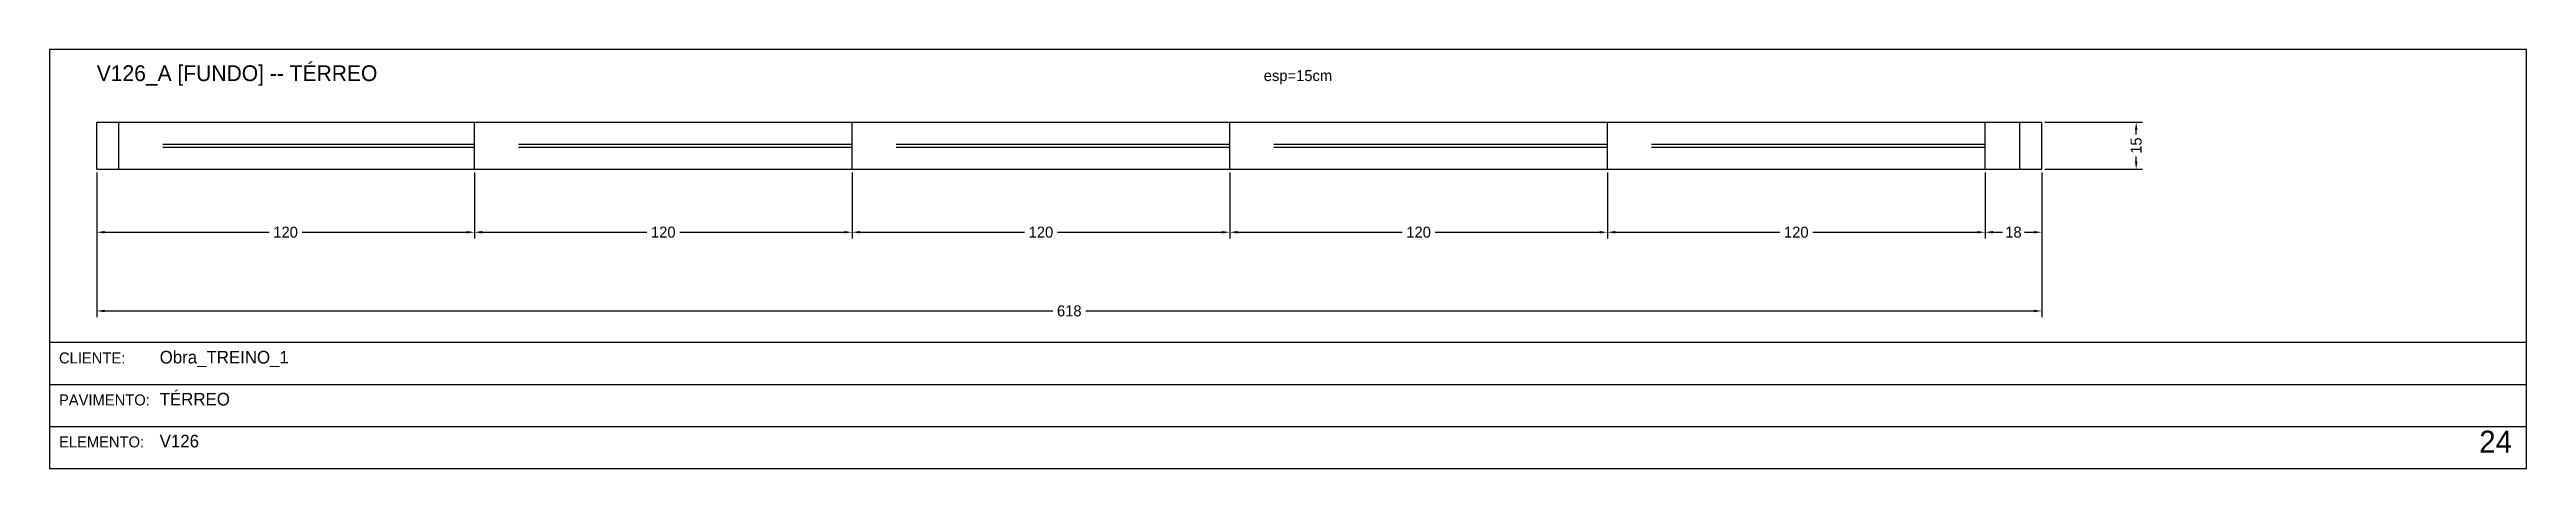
# Model space of a CAD drawing. Header units: metres. Extents: x 0 to 3208, y -1382 to -20.
# Drawn here: x 2421 to 3208, y -918 to -785 of the extents above; entities that cross this region are included whole.
import ezdxf

# ---------------------------------------------------------------- set-up
doc = ezdxf.new("R2010")
doc.units = ezdxf.units.M
for name, color, linetype in [('BORDA_CELULA', 9, 'Continuous'), ('CARIMBO', 9, 'Continuous'), ('COTA', 241, 'Continuous'), ('NOMENCLATURA', 7, 'Continuous'), ('Painéis', 200, 'Continuous'), ('SARR_2.2x7', 40, 'Continuous')]:
    doc.layers.add(name, color=color, linetype=linetype)
doc.dimstyles.new('COTA', dxfattribs={"dimtxt": 3.5, "dimasz": 2.5, "dimexe": 2, "dimexo": 1, "dimgap": 0.9, "dimtad": 1, "dimdec": 0, "dimrnd": 1, "dimcen": 2.5, "dimclrd": 4, "dimclre": 4, "dimclrt": 4, "dimazin": 3, "dimtfac": 1, "dimtmove": 0, "dimatfit": 3})

msp = doc.modelspace()

# ---------------------------------------------------------------- texts
at = {"layer": 'CARIMBO', "color": 9}
for s, p in [('CLIENTE:', (2424, -884.67)), ('PAVIMENTO:', (2424, -898)), ('ELEMENTO:', (2424, -911.33))]:
    msp.add_text(s, height=3.5, dxfattribs=at).set_placement(p)
at = {"layer": 'CARIMBO', "color": 2}
for s, p in [('Obra_TREINO_1', (2456, -884.67)), ('TÉRREO', (2456, -898)), ('V126', (2456, -911.33))]:
    msp.add_text(s, height=4, dxfattribs=at).set_placement(p)
at = {"layer": 'CARIMBO', "color": 3}
msp.add_text('24', height=7, dxfattribs=at).set_placement((3193, -913))
at = {"layer": 'COTA'}
msp.add_text('esp=15cm', height=3.5, dxfattribs=at).set_placement((2806.8, -795))
at = {"layer": 'NOMENCLATURA'}
msp.add_text('V126_A [FUNDO] -- TÉRREO', height=5, dxfattribs=at).set_placement((2436, -795))

# ---------------------------------------------------------------- blocks, each defined once
blk = doc.blocks.new('_CLOSEDFILLED')
at = {"color": 0, "linetype": 'BYBLOCK'}
blk.add_solid([(-1, 0.16), (0, 0), (-1, -0.16)], dxfattribs=at)
blk = doc.blocks.new('*D144')
at = {"color": 4}
for p, q in [((2436, -824), (2436, -845)), ((2556, -824), (2556, -845)), ((2438.5, -843), (2490.75, -843)), ((2501.25, -843), (2553.5, -843))]:
    blk.add_line(p, q, dxfattribs=at)
at = {"layer": 'Defpoints'}
for p in [(2436, -823), (2556, -823), (2436, -843)]:
    blk.add_point(p, dxfattribs=at)
at = {"layer": 'COTA', "color": 4, "xscale": 2.5, "yscale": 2.5, "rotation": 180}
blk.add_blockref('_CLOSEDFILLED', (2436, -843), dxfattribs=at)
at = {"layer": 'COTA', "color": 4, "xscale": 2.5, "yscale": 2.5}
blk.add_blockref('_CLOSEDFILLED', (2556, -843), dxfattribs=at)
at = {"layer": 'COTA', "color": 4, "insert": (2496, -843), "char_height": 3.5, "attachment_point": 5}
blk.add_mtext('120', dxfattribs=at)
blk = doc.blocks.new('*D145')
at = {"color": 4}
for p, q in [((2556, -824), (2556, -845)), ((2676, -824), (2676, -845)), ((2558.5, -843), (2610.75, -843)), ((2621.25, -843), (2673.5, -843))]:
    blk.add_line(p, q, dxfattribs=at)
at = {"layer": 'Defpoints'}
for p in [(2556, -823), (2676, -823), (2556, -843)]:
    blk.add_point(p, dxfattribs=at)
at = {"layer": 'COTA', "color": 4, "xscale": 2.5, "yscale": 2.5, "rotation": 180}
blk.add_blockref('_CLOSEDFILLED', (2556, -843), dxfattribs=at)
at = {"layer": 'COTA', "color": 4, "xscale": 2.5, "yscale": 2.5}
blk.add_blockref('_CLOSEDFILLED', (2676, -843), dxfattribs=at)
at = {"layer": 'COTA', "color": 4, "insert": (2616, -843), "char_height": 3.5, "attachment_point": 5}
blk.add_mtext('120', dxfattribs=at)
blk = doc.blocks.new('*D146')
at = {"color": 4}
for p, q in [((2676, -824), (2676, -845)), ((2796, -824), (2796, -845)), ((2678.5, -843), (2730.75, -843)), ((2741.25, -843), (2793.5, -843))]:
    blk.add_line(p, q, dxfattribs=at)
at = {"layer": 'Defpoints'}
for p in [(2676, -823), (2796, -823), (2676, -843)]:
    blk.add_point(p, dxfattribs=at)
at = {"layer": 'COTA', "color": 4, "xscale": 2.5, "yscale": 2.5, "rotation": 180}
blk.add_blockref('_CLOSEDFILLED', (2676, -843), dxfattribs=at)
at = {"layer": 'COTA', "color": 4, "xscale": 2.5, "yscale": 2.5}
blk.add_blockref('_CLOSEDFILLED', (2796, -843), dxfattribs=at)
at = {"layer": 'COTA', "color": 4, "insert": (2736, -843), "char_height": 3.5, "attachment_point": 5}
blk.add_mtext('120', dxfattribs=at)
blk = doc.blocks.new('*D147')
at = {"color": 4}
for p, q in [((2796, -824), (2796, -845)), ((2916, -824), (2916, -845)), ((2798.5, -843), (2850.75, -843)), ((2861.25, -843), (2913.5, -843))]:
    blk.add_line(p, q, dxfattribs=at)
at = {"layer": 'Defpoints'}
for p in [(2796, -823), (2916, -823), (2796, -843)]:
    blk.add_point(p, dxfattribs=at)
at = {"layer": 'COTA', "color": 4, "xscale": 2.5, "yscale": 2.5, "rotation": 180}
blk.add_blockref('_CLOSEDFILLED', (2796, -843), dxfattribs=at)
at = {"layer": 'COTA', "color": 4, "xscale": 2.5, "yscale": 2.5}
blk.add_blockref('_CLOSEDFILLED', (2916, -843), dxfattribs=at)
at = {"layer": 'COTA', "color": 4, "insert": (2856, -843), "char_height": 3.5, "attachment_point": 5}
blk.add_mtext('120', dxfattribs=at)
blk = doc.blocks.new('*D148')
at = {"color": 4}
for p, q in [((2916, -824), (2916, -845)), ((3036, -824), (3036, -845)), ((2918.5, -843), (2970.75, -843)), ((2981.25, -843), (3033.5, -843))]:
    blk.add_line(p, q, dxfattribs=at)
at = {"layer": 'Defpoints'}
for p in [(2916, -823), (3036, -823), (2916, -843)]:
    blk.add_point(p, dxfattribs=at)
at = {"layer": 'COTA', "color": 4, "xscale": 2.5, "yscale": 2.5, "rotation": 180}
blk.add_blockref('_CLOSEDFILLED', (2916, -843), dxfattribs=at)
at = {"layer": 'COTA', "color": 4, "xscale": 2.5, "yscale": 2.5}
blk.add_blockref('_CLOSEDFILLED', (3036, -843), dxfattribs=at)
at = {"layer": 'COTA', "color": 4, "insert": (2976, -843), "char_height": 3.5, "attachment_point": 5}
blk.add_mtext('120', dxfattribs=at)
blk = doc.blocks.new('*D149')
at = {"color": 4}
for p, q in [((3036, -824), (3036, -845)), ((3054, -824), (3054, -845)), ((3038.5, -843), (3041.5, -843)), ((3048.5, -843), (3051.5, -843))]:
    blk.add_line(p, q, dxfattribs=at)
at = {"layer": 'Defpoints'}
for p in [(3036, -823), (3054, -823), (3036, -843)]:
    blk.add_point(p, dxfattribs=at)
at = {"layer": 'COTA', "color": 4, "xscale": 2.5, "yscale": 2.5, "rotation": 180}
blk.add_blockref('_CLOSEDFILLED', (3036, -843), dxfattribs=at)
at = {"layer": 'COTA', "color": 4, "xscale": 2.5, "yscale": 2.5}
blk.add_blockref('_CLOSEDFILLED', (3054, -843), dxfattribs=at)
at = {"layer": 'COTA', "color": 4, "insert": (3045, -843), "char_height": 3.5, "attachment_point": 5}
blk.add_mtext('18', dxfattribs=at)
blk = doc.blocks.new('*D150')
at = {"color": 4}
for p, q in [((2436, -824), (2436, -870)), ((3054, -824), (3054, -870)), ((2438.5, -868), (2739.75, -868)), ((2750.25, -868), (3051.5, -868))]:
    blk.add_line(p, q, dxfattribs=at)
at = {"layer": 'Defpoints'}
for p in [(2436, -823), (3054, -823), (2436, -868)]:
    blk.add_point(p, dxfattribs=at)
at = {"layer": 'COTA', "color": 4, "xscale": 2.5, "yscale": 2.5, "rotation": 180}
blk.add_blockref('_CLOSEDFILLED', (2436, -868), dxfattribs=at)
at = {"layer": 'COTA', "color": 4, "xscale": 2.5, "yscale": 2.5}
blk.add_blockref('_CLOSEDFILLED', (3054, -868), dxfattribs=at)
at = {"layer": 'COTA', "color": 4, "insert": (2745, -868), "char_height": 3.5, "attachment_point": 5}
blk.add_mtext('618', dxfattribs=at)
blk = doc.blocks.new('*D151')
at = {"color": 4}
for p, q in [((3055, -808), (3086, -808)), ((3084, -812), (3084, -810.5)), ((3055, -823), (3086, -823)), ((3084, -820.5), (3084, -819))]:
    blk.add_line(p, q, dxfattribs=at)
at = {"layer": 'Defpoints'}
for p in [(3054, -808), (3054, -823), (3084, -823)]:
    blk.add_point(p, dxfattribs=at)
at = {"layer": 'COTA', "color": 4, "xscale": 2.5, "yscale": 2.5}
for p, rotation in [((3084, -808), 90), ((3084, -823), 270)]:
    blk.add_blockref('_CLOSEDFILLED', p, dxfattribs=dict(at, rotation=rotation))
at = {"layer": 'COTA', "color": 4, "insert": (3084, -815.5), "char_height": 3.5, "attachment_point": 5, "rotation": 90}
blk.add_mtext('15', dxfattribs=at)

# ---------------------------------------------------------------- dimensions: what is measured, and where the dimension line sits
at = {"layer": 'COTA'}
dim = msp.add_linear_dim(base=(3084, -823), p1=(3054, -823), p2=(3054, -808), angle=90, dimstyle='COTA', dxfattribs=at)
dim.commit()
dim.dimension.update_dxf_attribs({"geometry": '*D151', "text_midpoint": (3084, -815.5)})
for base, p1, p2, picture, middle in [((2436, -843), (2436, -823), (2556, -823), '*D144', (2496, -843)), ((2436, -868), (2436, -823), (3054, -823), '*D150', (2745, -868)), ((2556, -843), (2556, -823), (2676, -823), '*D145', (2616, -843)), ((2676, -843), (2676, -823), (2796, -823), '*D146', (2736, -843)), ((2796, -843), (2796, -823), (2916, -823), '*D147', (2856, -843)), ((2916, -843), (2916, -823), (3036, -823), '*D148', (2976, -843)), ((3036, -843), (3036, -823), (3054, -823), '*D149', (3045, -843))]:
    dim = msp.add_linear_dim(base=base, p1=p1, p2=p2, dimstyle='COTA', dxfattribs=at)
    dim.commit()
    dim.dimension.update_dxf_attribs({"geometry": picture, "text_midpoint": middle})

# ---------------------------------------------------------------- linework, layer by layer
at = {"layer": 'BORDA_CELULA'}
for points in [[(2421, -918), (3208, -918), (3208, -785), (2421, -785)], [(2421, -918), (3208, -918), (3208, -878), (2421, -878)]]:
    msp.add_lwpolyline(points, close=True, dxfattribs=at)
at = {"layer": 'CARIMBO'}
for p, q in [((2421, -891.33), (3208, -891.33)), ((2421, -904.67), (3208, -904.67)), ((2421, -918), (3208, -918))]:
    msp.add_line(p, q, dxfattribs=at)
at = {"layer": 'Painéis'}
for points in [[(2436, -823), (2436, -808)], [(2436, -808), (2556, -808)], [(2556, -808), (2676, -808)], [(2556, -823), (2556, -808)], [(2676, -808), (2796, -808)], [(2676, -823), (2676, -808)], [(2796, -808), (2916, -808)], [(2796, -823), (2796, -808)], [(2916, -808), (3036, -808)], [(2916, -823), (2916, -808)], [(3036, -808), (3054, -808)], [(3036, -823), (3036, -808)], [(3054, -823), (3054, -808)], [(2436, -823), (2556, -823)], [(2556, -823), (2676, -823)], [(2676, -823), (2796, -823)], [(2796, -823), (2916, -823)], [(2916, -823), (3036, -823)], [(3036, -823), (3054, -823)]]:
    msp.add_lwpolyline(points, dxfattribs=at)
at = {"layer": 'SARR_2.2x7'}
for points in [[(2443, -823), (2443, -808)], [(3047, -823), (3047, -808)], [(2457, -815), (2556, -815)], [(2457, -816), (2556, -816)], [(2570, -815), (2676, -815)], [(2570, -816), (2676, -816)], [(2690, -815), (2796, -815)], [(2690, -816), (2796, -816)], [(2810, -815), (2916, -815)], [(2810, -816), (2916, -816)], [(2930, -815), (3036, -815)], [(2930, -816), (3036, -816)]]:
    msp.add_lwpolyline(points, dxfattribs=at)

msp.set_redraw_order([(e.dxf.handle, doc.entitydb.next_handle()) for e in msp.query("TEXT MTEXT ATTDEF DIMENSION ARC_DIMENSION")])  # texts and dimensions are drawn at this point

doc.saveas('drawing.dxf')
